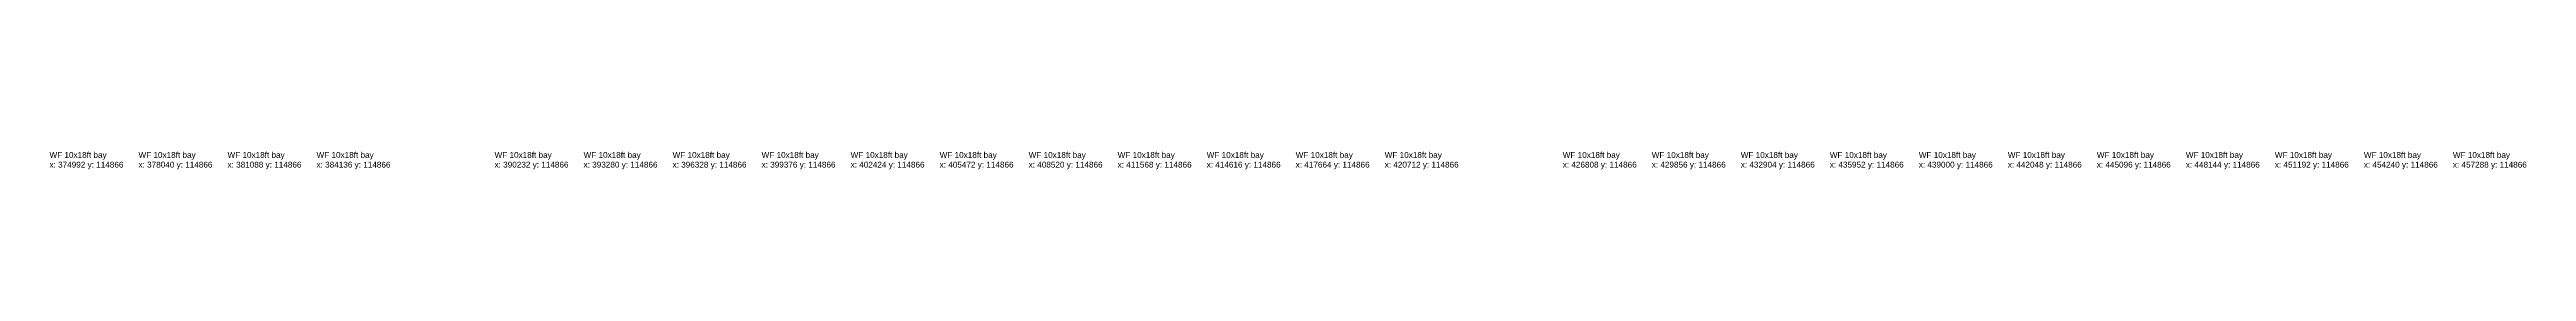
# Model space of a CAD drawing. Header units: millimetres. Extents: x 308165 to 657535, y 5096 to 173229.
# Drawn here: x 374993 to 459808, y 116273 to 116877 of the extents above; entities that cross this region are included whole.
import ezdxf

# ---------------------------------------------------------------- set-up
doc = ezdxf.new("R2010")
doc.units = ezdxf.units.MM
doc.styles.get("Standard").update_dxf_attribs({"font": 'arial.ttf'})

msp = doc.modelspace()

# ---------------------------------------------------------------- texts
at = {"char_height": 200, "attachment_point": 1}
for s, insert in [('WF 10x18ft bay\\Px: 374992 y: 114866', (374992, 116866)), ('WF 10x18ft bay\\Px: 378040 y: 114866', (378040, 116866)), ('WF 10x18ft bay\\Px: 381088 y: 114866', (381088, 116866)), ('WF 10x18ft bay\\Px: 384136 y: 114866', (384136, 116866)), ('WF 10x18ft bay\\Px: 390232 y: 114866', (390232, 116866)), ('WF 10x18ft bay\\Px: 393280 y: 114866', (393280, 116866)), ('WF 10x18ft bay\\Px: 396328 y: 114866', (396328, 116866)), ('WF 10x18ft bay\\Px: 399376 y: 114866', (399376, 116866)), ('WF 10x18ft bay\\Px: 402424 y: 114866', (402424, 116866)), ('WF 10x18ft bay\\Px: 405472 y: 114866', (405472, 116866)), ('WF 10x18ft bay\\Px: 408520 y: 114866', (408520, 116866)), ('WF 10x18ft bay\\Px: 411568 y: 114866', (411568, 116866)), ('WF 10x18ft bay\\Px: 414616 y: 114866', (414616, 116866)), ('WF 10x18ft bay\\Px: 417664 y: 114866', (417664, 116866)), ('WF 10x18ft bay\\Px: 420712 y: 114866', (420712, 116866)), ('WF 10x18ft bay\\Px: 426808 y: 114866', (426808, 116866)), ('WF 10x18ft bay\\Px: 429856 y: 114866', (429856, 116866)), ('WF 10x18ft bay\\Px: 432904 y: 114866', (432904, 116866)), ('WF 10x18ft bay\\Px: 435952 y: 114866', (435952, 116866)), ('WF 10x18ft bay\\Px: 439000 y: 114866', (439000, 116866)), ('WF 10x18ft bay\\Px: 442048 y: 114866', (442048, 116866)), ('WF 10x18ft bay\\Px: 445096 y: 114866', (445096, 116866)), ('WF 10x18ft bay\\Px: 448144 y: 114866', (448144, 116866)), ('WF 10x18ft bay\\Px: 451192 y: 114866', (451192, 116866)), ('WF 10x18ft bay\\Px: 454240 y: 114866', (454240, 116866)), ('WF 10x18ft bay\\Px: 457288 y: 114866', (457288, 116866))]:
    msp.add_mtext(s, dxfattribs=dict(at, insert=insert))

doc.saveas('drawing.dxf')
